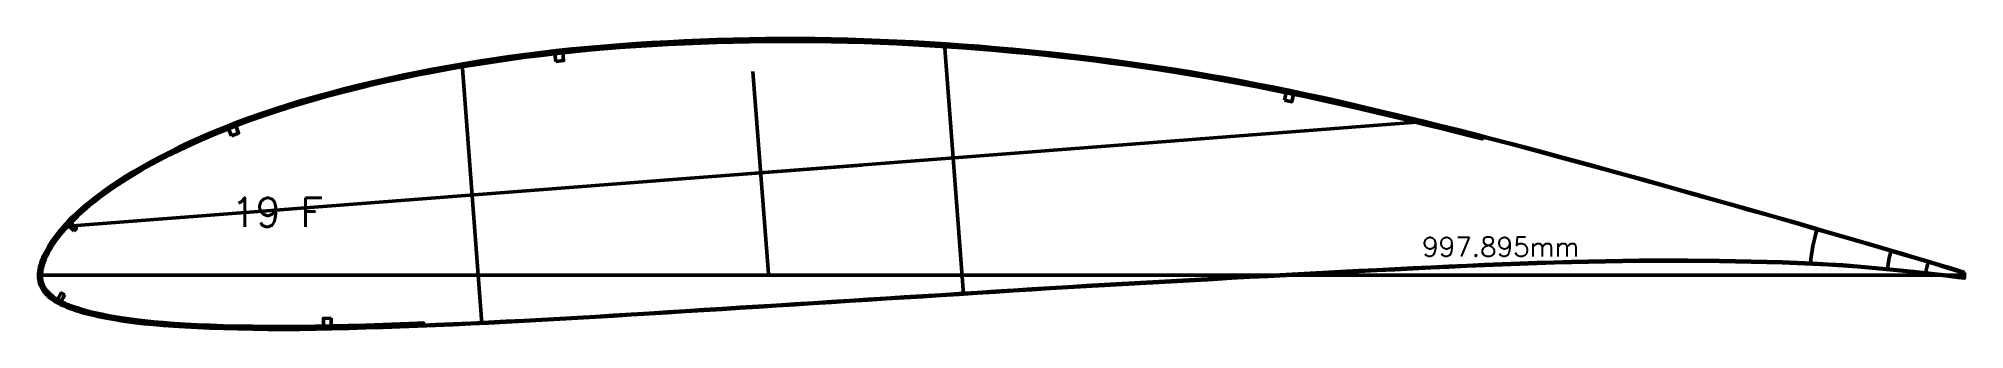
# Model space of a CAD drawing. Header units: metres. Extents: x -405 to 675, y -15418 to 133.
# Drawn here: x -374 to 624, y -3628 to -3477 of the extents above; entities that cross this region are included whole.
import ezdxf
from ezdxf.enums import TextEntityAlignment as Align

# ---------------------------------------------------------------- set-up
doc = ezdxf.new("R2010")
doc.units = ezdxf.units.M
for name, color, linetype, lineweight in [('FoilLayer', 7, 'Continuous', 50), ('RefFoilLayer', 7, 'Continuous', 50), ('StringerLayer', 7, 'Continuous', 50), ('SubLayer', 7, 'Continuous', 50), ('TextLayer', 7, 'Continuous', 50)]:
    doc.layers.add(name, color=color, linetype=linetype, lineweight=lineweight)
doc.styles.add('MSゴシック', font='romans')

msp = doc.modelspace()

# ---------------------------------------------------------------- texts
at = {"layer": 'TextLayer', "style": 'MSゴシック'}
msp.add_text('19 F', height=15, dxfattribs=at).set_placement((-274.42, -3574.82))
msp.add_text('997.895mm', height=10, dxfattribs=at).set_placement((424.11, -3593.25), align=Align.BOTTOM_RIGHT)

# ---------------------------------------------------------------- linework, layer by layer
at = {"layer": 'FoilLayer'}
msp.add_lwpolyline([(623.55, -3598.93), (620.5, -3597.95), (615.59, -3596.47), (610.28, -3594.83), (604.48, -3593.08), (598.16, -3591.21), (591.36, -3589.19), (584.16, -3587.05), (576.63, -3584.82), (568.89, -3582.53), (561.07, -3580.25), (553.19, -3578), (545.19, -3575.67), (537.1, -3573.29), (528.88, -3570.94), (520.53, -3568.55), (512.03, -3566.17), (503.37, -3563.73), (494.58, -3561.25), (485.68, -3558.76), (476.72, -3556.25), (467.74, -3553.73), (458.74, -3551.22), (449.76, -3548.72), (440.77, -3546.24), (431.8, -3543.77), (422.84, -3541.32), (413.91, -3538.89), (405.03, -3536.49), (396.16, -3534.13), (387.3, -3531.79), (378.47, -3529.48), (374.1, -3528.35), (373.84, -3529.37), (369.4, -3528.22), (360.62, -3525.98), (351.85, -3523.78), (343.09, -3521.62), (334.33, -3519.49), (325.57, -3517.39), (316.84, -3515.32), (308.17, -3513.29), (299.57, -3511.31), (291.02, -3509.4), (282.52, -3507.55), (274.04, -3505.76), (265.58, -3504.04), (257.14, -3502.37), (248.72, -3500.75), (240.3, -3499.2), (231.9, -3497.71), (223.5, -3496.29), (215.08, -3494.92), (206.66, -3493.61), (198.22, -3492.35), (189.77, -3491.15), (181.31, -3490.01), (172.84, -3488.92), (164.36, -3487.9), (155.87, -3486.93), (147.35, -3486.01), (138.81, -3485.15), (130.25, -3484.33), (121.69, -3483.57), (113.14, -3482.86), (104.59, -3482.2), (96.05, -3481.6), (87.52, -3481.05), (79, -3480.57), (70.49, -3480.14), (61.98, -3479.77), (53.49, -3479.46), (45, -3479.21), (36.52, -3479.02), (28.05, -3478.89), (19.59, -3478.82), (11.12, -3478.82), (2.66, -3478.87), (-5.81, -3478.99), (-14.26, -3479.16), (-22.71, -3479.39), (-31.14, -3479.68), (-39.55, -3480.04), (-47.95, -3480.45), (-56.33, -3480.93), (-64.68, -3481.46), (-72.99, -3482.05), (-81.25, -3482.71), (-89.45, -3483.42), (-97.59, -3484.22), (-105.7, -3485.09), (-113.8, -3486.04), (-121.88, -3487.06), (-129.94, -3488.15), (-137.97, -3489.32), (-145.97, -3490.55), (-153.93, -3491.86), (-161.85, -3493.23), (-169.71, -3494.68), (-177.52, -3496.2), (-185.27, -3497.79), (-192.96, -3499.45), (-200.57, -3501.19), (-208.11, -3503), (-215.6, -3504.9), (-223.02, -3506.86), (-230.34, -3508.88), (-237.52, -3510.95), (-244.55, -3513.07), (-251.43, -3515.26), (-258.16, -3517.52), (-264.75, -3519.86), (-271.19, -3522.26), (-277.48, -3524.72), (-283.61, -3527.24), (-289.56, -3529.8), (-295.32, -3532.41), (-300.88, -3535.03), (-306.21, -3537.66), (-311.28, -3540.27), (-316.09, -3542.85), (-320.61, -3545.38), (-324.86, -3547.87), (-328.82, -3550.32), (-332.52, -3552.7), (-335.97, -3555.02), (-339.16, -3557.26), (-342.12, -3559.43), (-344.85, -3561.52), (-347.38, -3563.53), (-349.7, -3565.48), (-351.84, -3567.37), (-353.82, -3569.2), (-355.65, -3570.97), (-357.34, -3572.68), (-358.9, -3574.33), (-360.35, -3575.93), (-361.68, -3577.47), (-362.91, -3578.97), (-364.04, -3580.42), (-365.08, -3581.84), (-366.05, -3583.21), (-366.93, -3584.54), (-367.74, -3585.84), (-368.49, -3587.12), (-369.18, -3588.35), (-369.8, -3589.53), (-370.34, -3590.68), (-370.83, -3591.84), (-371.27, -3592.98), (-371.66, -3594.05), (-371.98, -3595.08), (-372.23, -3596.12), (-372.42, -3597.15), (-372.57, -3598.14), (-372.67, -3599.1), (-372.71, -3600.06), (-372.7, -3600.95), (-372.63, -3601.84), (-372.49, -3602.74), (-372.27, -3603.63), (-371.96, -3604.53), (-371.58, -3605.42), (-371.12, -3606.29), (-370.58, -3607.15), (-369.95, -3607.98), (-369.23, -3608.8), (-368.43, -3609.6), (-367.55, -3610.37), (-366.6, -3611.13), (-365.57, -3611.85), (-364.45, -3612.56), (-363.26, -3613.23), (-361.97, -3613.88), (-360.59, -3614.51), (-359.11, -3615.13), (-357.54, -3615.74), (-355.86, -3616.34), (-354.08, -3616.93), (-352.18, -3617.53), (-350.16, -3618.12), (-348, -3618.71), (-345.68, -3619.28), (-343.19, -3619.84), (-340.51, -3620.4), (-337.62, -3620.95), (-334.5, -3621.51), (-331.13, -3622.07), (-327.49, -3622.61), (-323.55, -3623.13), (-319.27, -3623.61), (-314.62, -3624.07), (-309.57, -3624.5), (-304.11, -3624.91), (-298.24, -3625.29), (-291.98, -3625.62), (-285.33, -3625.9), (-278.29, -3626.13), (-270.89, -3626.3), (-263.2, -3626.44), (-255.29, -3626.54), (-247.23, -3626.58), (-239.05, -3626.55), (-230.71, -3626.44), (-222.2, -3626.27), (-213.53, -3626.05), (-204.75, -3625.8), (-195.85, -3625.5), (-186.84, -3625.17), (-177.74, -3624.83), (-174.69, -3624.71), (-174.65, -3625.76), (-168.56, -3625.52), (-159.42, -3625.14), (-150.28, -3624.74), (-141.12, -3624.3), (-131.92, -3623.84), (-122.68, -3623.36), (-113.42, -3622.87), (-104.17, -3622.36), (-94.93, -3621.84), (-85.68, -3621.29), (-76.38, -3620.71), (-67.04, -3620.12), (-57.68, -3619.54), (-48.3, -3618.97), (-38.91, -3618.38), (-29.49, -3617.79), (-20.06, -3617.19), (-10.61, -3616.59), (-1.17, -3615.99), (8.28, -3615.4), (17.73, -3614.82), (27.17, -3614.23), (36.61, -3613.63), (46.05, -3613.02), (55.5, -3612.42), (64.94, -3611.83), (74.39, -3611.24), (83.84, -3610.65), (93.28, -3610.05), (102.72, -3609.45), (112.16, -3608.84), (121.6, -3608.23), (131.02, -3607.64), (140.43, -3607.05), (149.84, -3606.47), (159.25, -3605.9), (168.65, -3605.34), (178.04, -3604.78), (187.42, -3604.24), (196.81, -3603.72), (206.21, -3603.2), (215.64, -3602.69), (225.07, -3602.17), (234.5, -3601.65), (243.94, -3601.12), (253.36, -3600.6), (262.79, -3600.09), (272.21, -3599.59), (281.64, -3599.09), (291.05, -3598.58), (300.44, -3598.07), (309.81, -3597.58), (319.17, -3597.11), (328.52, -3596.65), (337.89, -3596.19), (347.25, -3595.74), (356.56, -3595.3), (365.8, -3594.87), (374.98, -3594.47), (384.13, -3594.1), (393.23, -3593.74), (402.25, -3593.41), (411.17, -3593.12), (420.05, -3592.89), (428.92, -3592.7), (437.75, -3592.53), (446.5, -3592.36), (455.09, -3592.21), (463.51, -3592.15), (471.91, -3592.19), (480.31, -3592.23), (488.62, -3592.25), (496.83, -3592.34), (505, -3592.53), (513.15, -3592.71), (521.21, -3592.86), (529.16, -3593.06), (537.08, -3593.4), (545.05, -3593.8), (552.98, -3594.21), (560.71, -3594.64), (568.29, -3595.22), (575.83, -3595.89), (583.22, -3596.58), (590.38, -3597.26), (597.19, -3597.97), (603.63, -3598.68), (609.68, -3599.35), (615.3, -3600), (620.47, -3600.63), (623.67, -3601.05)], close=True, dxfattribs=at)
at = {"layer": 'RefFoilLayer'}
msp.add_lwpolyline([(623.68, -3598.5), (620.63, -3597.52), (615.72, -3596.04), (610.41, -3594.4), (604.61, -3592.64), (598.29, -3590.77), (591.49, -3588.76), (584.29, -3586.62), (576.76, -3584.39), (569.01, -3582.1), (561.19, -3579.82), (553.31, -3577.57), (545.32, -3575.24), (537.23, -3572.86), (529.01, -3570.5), (520.65, -3568.12), (512.15, -3565.74), (503.49, -3563.29), (494.7, -3560.82), (485.8, -3558.32), (476.84, -3555.81), (467.86, -3553.3), (458.86, -3550.79), (449.88, -3548.29), (440.89, -3545.8), (431.91, -3543.33), (422.96, -3540.88), (414.03, -3538.45), (405.14, -3536.05), (396.27, -3533.69), (387.42, -3531.35), (378.58, -3529.04), (369.77, -3526.77), (360.98, -3524.53), (352.21, -3522.33), (343.44, -3520.16), (334.68, -3518.03), (325.92, -3515.93), (317.19, -3513.86), (308.51, -3511.83), (299.9, -3509.85), (291.34, -3507.94), (282.83, -3506.09), (274.34, -3504.3), (265.88, -3502.56), (257.42, -3500.89), (248.99, -3499.28), (240.57, -3497.72), (232.15, -3496.23), (223.74, -3494.81), (215.31, -3493.44), (206.88, -3492.12), (198.43, -3490.87), (189.97, -3489.67), (181.5, -3488.52), (173.02, -3487.44), (164.53, -3486.41), (156.03, -3485.44), (147.5, -3484.52), (138.95, -3483.65), (130.38, -3482.84), (121.82, -3482.07), (113.25, -3481.36), (104.69, -3480.7), (96.14, -3480.1), (87.6, -3479.56), (79.07, -3479.07), (70.55, -3478.64), (62.04, -3478.27), (53.53, -3477.96), (45.04, -3477.71), (36.55, -3477.52), (28.06, -3477.39), (19.59, -3477.32), (11.11, -3477.32), (2.64, -3477.37), (-5.84, -3477.49), (-14.3, -3477.66), (-22.76, -3477.89), (-31.2, -3478.18), (-39.63, -3478.54), (-48.04, -3478.95), (-56.43, -3479.43), (-64.79, -3479.97), (-73.11, -3480.56), (-81.38, -3481.21), (-89.59, -3481.93), (-97.75, -3482.72), (-105.88, -3483.6), (-113.99, -3484.55), (-122.08, -3485.57), (-130.16, -3486.67), (-138.2, -3487.83), (-146.21, -3489.07), (-154.19, -3490.38), (-162.12, -3491.76), (-170, -3493.21), (-177.82, -3494.73), (-185.59, -3496.32), (-193.29, -3497.99), (-200.92, -3499.73), (-208.48, -3501.55), (-215.98, -3503.45), (-223.41, -3505.42), (-230.75, -3507.44), (-237.95, -3509.51), (-245.01, -3511.64), (-251.9, -3513.84), (-258.66, -3516.11), (-265.27, -3518.45), (-271.74, -3520.86), (-278.05, -3523.34), (-284.21, -3525.86), (-290.18, -3528.44), (-295.96, -3531.05), (-301.54, -3533.69), (-306.89, -3536.33), (-311.99, -3538.95), (-316.82, -3541.54), (-321.37, -3544.09), (-325.64, -3546.6), (-329.64, -3549.06), (-333.36, -3551.46), (-336.83, -3553.79), (-340.05, -3556.05), (-343.03, -3558.24), (-345.79, -3560.35), (-348.34, -3562.38), (-350.69, -3564.36), (-352.86, -3566.27), (-354.86, -3568.13), (-356.71, -3569.92), (-358.43, -3571.65), (-360.01, -3573.32), (-361.48, -3574.95), (-362.84, -3576.52), (-364.09, -3578.05), (-365.24, -3579.53), (-366.31, -3580.98), (-367.3, -3582.38), (-368.2, -3583.75), (-369.03, -3585.08), (-369.8, -3586.39), (-370.5, -3587.65), (-371.15, -3588.89), (-371.73, -3590.1), (-372.23, -3591.3), (-372.68, -3592.47), (-373.09, -3593.61), (-373.44, -3594.73), (-373.7, -3595.84), (-373.91, -3596.93), (-374.06, -3597.99), (-374.17, -3599.04), (-374.21, -3600.06), (-374.2, -3601.07), (-374.11, -3602.09), (-373.95, -3603.11), (-373.69, -3604.12), (-373.34, -3605.13), (-372.9, -3606.13), (-372.38, -3607.1), (-371.77, -3608.06), (-371.07, -3608.98), (-370.29, -3609.87), (-369.42, -3610.72), (-368.48, -3611.55), (-367.46, -3612.35), (-366.36, -3613.12), (-365.19, -3613.86), (-363.93, -3614.57), (-362.59, -3615.25), (-361.17, -3615.9), (-359.65, -3616.53), (-358.04, -3617.15), (-356.34, -3617.76), (-354.53, -3618.37), (-352.6, -3618.97), (-350.55, -3619.57), (-348.36, -3620.16), (-346.01, -3620.74), (-343.5, -3621.31), (-340.79, -3621.87), (-337.88, -3622.43), (-334.74, -3622.99), (-331.35, -3623.55), (-327.68, -3624.1), (-323.72, -3624.62), (-319.41, -3625.11), (-314.74, -3625.56), (-309.68, -3626), (-304.2, -3626.41), (-298.32, -3626.79), (-292.05, -3627.12), (-285.38, -3627.4), (-278.32, -3627.62), (-270.91, -3627.8), (-263.21, -3627.94), (-255.3, -3628.04), (-247.23, -3628.08), (-239.03, -3628.05), (-230.68, -3627.94), (-222.16, -3627.77), (-213.49, -3627.55), (-204.7, -3627.3), (-195.8, -3627), (-186.78, -3626.67), (-177.68, -3626.33), (-168.54, -3625.97), (-159.4, -3625.59), (-150.26, -3625.19), (-141.1, -3624.75), (-131.9, -3624.29), (-122.65, -3623.81), (-113.39, -3623.32), (-104.14, -3622.81), (-94.9, -3622.29), (-85.65, -3621.74), (-76.35, -3621.16), (-67.01, -3620.57), (-57.65, -3619.99), (-48.27, -3619.42), (-38.88, -3618.83), (-29.47, -3618.24), (-20.03, -3617.64), (-10.59, -3617.04), (-1.14, -3616.44), (8.31, -3615.85), (17.76, -3615.27), (27.2, -3614.68), (36.63, -3614.08), (46.08, -3613.47), (55.52, -3612.87), (64.97, -3612.28), (74.42, -3611.69), (83.87, -3611.1), (93.31, -3610.5), (102.75, -3609.89), (112.19, -3609.29), (121.62, -3608.68), (131.04, -3608.09), (140.46, -3607.5), (149.87, -3606.92), (159.28, -3606.35), (168.68, -3605.79), (178.07, -3605.23), (187.45, -3604.69), (196.83, -3604.17), (206.24, -3603.65), (215.67, -3603.14), (225.1, -3602.62), (234.53, -3602.1), (243.96, -3601.57), (253.39, -3601.05), (262.81, -3600.54), (272.24, -3600.04), (281.66, -3599.54), (291.07, -3599.03), (300.46, -3598.52), (309.83, -3598.03), (319.19, -3597.55), (328.55, -3597.09), (337.91, -3596.64), (347.27, -3596.19), (356.58, -3595.75), (365.82, -3595.32), (375, -3594.92), (384.15, -3594.55), (393.25, -3594.19), (402.26, -3593.86), (411.18, -3593.57), (420.06, -3593.34), (428.92, -3593.15), (437.75, -3592.98), (446.51, -3592.81), (455.09, -3592.66), (463.51, -3592.6), (471.9, -3592.64), (480.31, -3592.68), (488.62, -3592.7), (496.82, -3592.79), (504.99, -3592.98), (513.14, -3593.16), (521.2, -3593.31), (529.14, -3593.51), (537.06, -3593.85), (545.03, -3594.25), (552.96, -3594.66), (560.68, -3595.09), (568.25, -3595.67), (575.78, -3596.34), (583.18, -3597.03), (590.33, -3597.71), (597.14, -3598.41), (603.58, -3599.13), (609.62, -3599.8), (615.24, -3600.45), (620.41, -3601.07), (623.61, -3601.5)], close=True, dxfattribs=at)
at = {"layer": 'StringerLayer'}
for points in [[(-106.18, -3489.16), (-102.2, -3488.73), (-102.63, -3484.76), (-106.61, -3485.19), (-106.18, -3489.16)], [(271.33, -3509.28), (275.24, -3510.11), (276.07, -3506.19), (272.15, -3505.37), (271.33, -3509.28)], [(-274.28, -3527.76), (-270.55, -3526.31), (-272.01, -3522.58), (-275.74, -3524.04), (-274.28, -3527.76)], [(-355.94, -3577.02), (-354.56, -3575.56), (-357.47, -3572.81), (-358.84, -3574.27), (-355.94, -3577.02)], [(-360.66, -3610.1), (-362.4, -3609.12), (-364.37, -3612.61), (-362.62, -3613.59), (-360.66, -3610.1)], [(-222.64, -3622.28), (-226.64, -3622.36), (-226.56, -3626.36), (-222.56, -3626.28), (-222.64, -3622.28)]]:
    msp.add_lwpolyline(points, dxfattribs=at)
at = {"layer": 'SubLayer'}
for p, q in [((95.15, -3480.04), (105.13, -3609.74)), ((-154.78, -3490.48), (-144.44, -3624.91)), ((-4.03, -3494.49), (4.03, -3599.29)), ((344.37, -3520.39), (-361.25, -3574.69)), ((-52.43, -3550.92), (52.43, -3542.86)), ((-374.21, -3600), (623.68, -3600))]:
    msp.add_line(p, q, dxfattribs=at)
for radius, start, end in [(80, 162.7516, 175.51725), (40, 161.79698, 175.17701), (20, 160.10997, 176.24708)]:
    msp.add_arc((623.68, -3600), radius, start, end, dxfattribs=at)

msp.set_redraw_order([(e.dxf.handle, doc.entitydb.next_handle()) for e in msp.query("TEXT MTEXT ATTDEF DIMENSION ARC_DIMENSION")])  # texts and dimensions are drawn at this point

doc.saveas('drawing.dxf')
